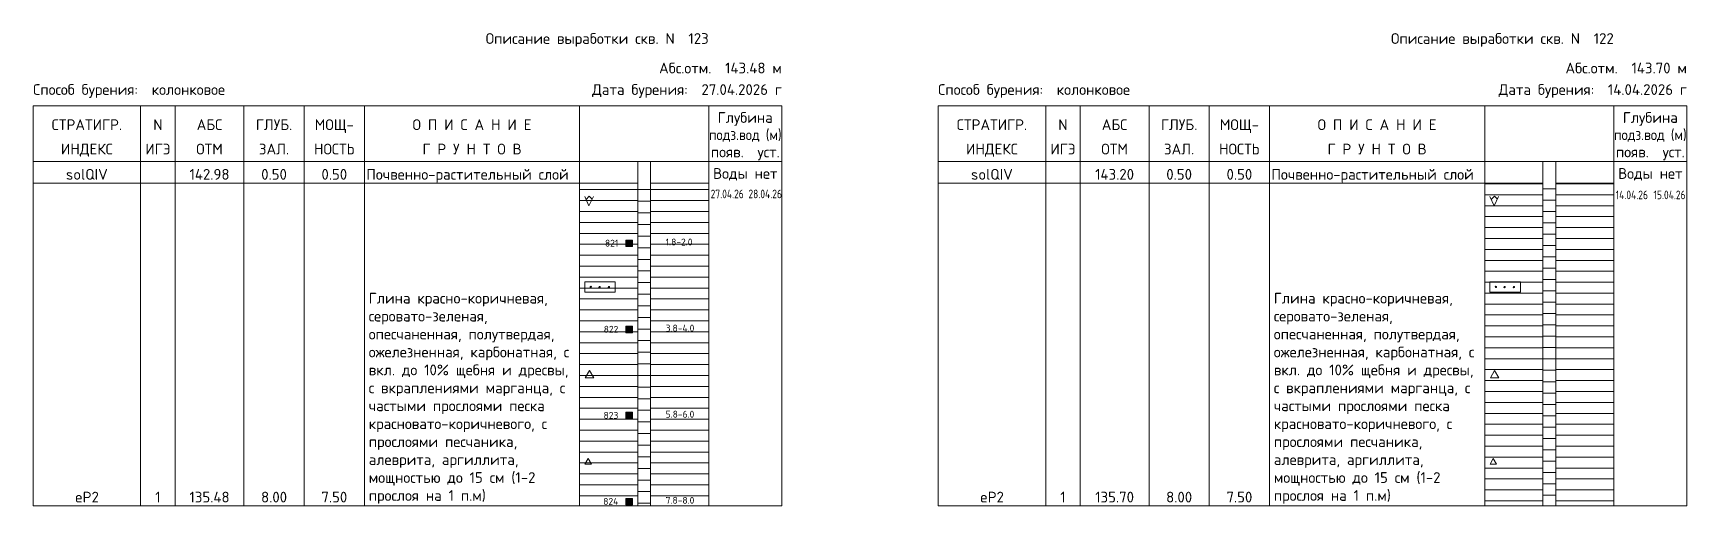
# Model space of a CAD drawing. Header units: millimetres. Extents: x 4377177 to 5189855, y -1123065 to -1017046.
# Drawn here: x 4970759 to 5009190, y -1035033 to -1024046 of the extents above; entities that cross this region are included whole.
import ezdxf
from ezdxf.enums import TextEntityAlignment as Align

# ---------------------------------------------------------------- set-up
doc = ezdxf.new("R2010")
doc.units = ezdxf.units.MM
for name, color, linetype in [('Probe', 7, 'Continuous'), ('Skv', 7, 'Continuous'), ('Table', 7, 'Continuous')]:
    doc.layers.add(name, color=color, linetype=linetype)
doc.layers.add('текст', color=7, linetype='Continuous', lineweight=20)
doc.layers.add('штриховка', color=7, linetype='Continuous', lineweight=9)
doc.styles.add('ISOCPEUR', font='isocpeur.ttf')
doc.styles.add('ГОСТ 2.304', font='isocpeur.ttf')
pattern_1 = [(0, (136608.05, 57793.7), (6e-14, 254), [])]

msp = doc.modelspace()

# ---------------------------------------------------------------- texts
at = {"layer": 'текст', "style": 'ISOCPEUR'}
for s, p in [('Описание выработки скв. N  123', (4986458.6, -1024297.2)), ('Описание выработки скв. N  122', (5007490.5, -1024297.2)), ('Абс.отм.  143.48 м', (4988158.6, -1024982.6)), ('Абс.отм.  143.70 м', (5009190.5, -1024982.6)), ('Дата бурения:  27.04.2026 г', (4988158.6, -1025482.6)), ('Дата бурения:  14.04.2026 г', (5009190.5, -1025482.6))]:
    msp.add_text(s, height=250, dxfattribs=at).set_placement(p, align=Align.RIGHT)
for s, p in [('Способ бурения:  колонковое', (4970758.6, -1025482.6)), ('Способ бурения:  колонковое', (4991790.5, -1025482.6)), ('Почвенно-растительный слой', (4978502.7, -1027452.6)), ('Почвенно-растительный слой', (4999534.5, -1027452.6))]:
    msp.add_text(s, height=250, dxfattribs=at).set_placement(p)
for s, p in [('СТРАТИГР.', (4972008.6, -1026299.3)), ('N', (4973658.6, -1026299.3)), ('АБС', (4974858.6, -1026299.3)), ('ГЛУБ.', (4976358.6, -1026299.3)), ('МОЩ-', (4977758.6, -1026299.3)), ('О П И С А Н И Е', (4980958.6, -1026299.3)), ('Глубина', (4987308.6, -1026132.6)), ('СТРАТИГР.', (4993040.5, -1026299.3)), ('N', (4994690.5, -1026299.3)), ('АБС', (4995890.5, -1026299.3)), ('ГЛУБ.', (4997390.5, -1026299.3)), ('МОЩ-', (4998790.5, -1026299.3)), ('О П И С А Н И Е', (5001990.5, -1026299.3)), ('Глубина', (5008340.5, -1026132.6)), ('ИНДЕКС', (4972008.6, -1026865.9)), ('ИГЭ', (4973658.6, -1026865.9)), ('ОТМ', (4974858.6, -1026865.9)), ('ЗАЛ.', (4976358.6, -1026865.9)), ('НОСТЬ', (4977758.6, -1026865.9)), ('Г Р У Н Т О В', (4980958.6, -1026865.9)), ('появ.  уст.', (4987308.6, -1026932.6)), ('ИНДЕКС', (4993040.5, -1026865.9)), ('ИГЭ', (4994690.5, -1026865.9)), ('ОТМ', (4995890.5, -1026865.9)), ('ЗАЛ.', (4997390.5, -1026865.9)), ('НОСТЬ', (4998790.5, -1026865.9)), ('Г Р У Н Т О В', (5001990.5, -1026865.9)), ('появ.  уст.', (5008340.5, -1026932.6)), ('solQIV', (4972008.6, -1027452.6)), ('142.98', (4974858.6, -1027452.6)), ('0.50', (4976358.6, -1027452.6)), ('0.50', (4977758.6, -1027452.6)), ('Воды нет', (4987308.6, -1027432.6)), ('solQIV', (4993040.5, -1027452.6)), ('143.20', (4995890.5, -1027452.6)), ('0.50', (4997390.5, -1027452.6)), ('0.50', (4998790.5, -1027452.6)), ('Воды нет', (5008340.5, -1027432.6)), ('eP2', (4972008.6, -1034952.6)), ('1', (4973658.6, -1034952.6)), ('135.48', (4974858.6, -1034952.6)), ('8.00', (4976358.6, -1034952.6)), ('7.50', (4977758.6, -1034952.6)), ('eP2', (4993040.5, -1034952.6)), ('1', (4994690.5, -1034952.6)), ('135.70', (4995890.5, -1034952.6)), ('8.00', (4997390.5, -1034952.6)), ('7.50', (4998790.5, -1034952.6))]:
    msp.add_text(s, height=250, dxfattribs=at).set_placement(p, align=Align.CENTER)
at = {"layer": 'текст', "style": 'ISOCPEUR', "width": 0.9}
for p in [(4987308.6, -1026532.6), (5008340.5, -1026532.6)]:
    msp.add_text('подз.вод (м)', height=250, dxfattribs=at).set_placement(p, align=Align.CENTER)
at = {"layer": 'текст', "style": 'ISOCPEUR', "width": 0.8}
for s, p in [('27.04.26', (4986503.6, -1027883.6)), ('28.04.26', (4987381.1, -1027883.4)), ('14.04.26', (5007535.4, -1027906.1)), ('15.04.26', (5008413, -1027905.9))]:
    msp.add_text(s, height=200, dxfattribs=at).set_placement(p)
at = {"layer": 'текст', "color": 7, "lineweight": 25, "style": 'ISOCPEUR'}
for s, p in [('1.8-2.0', (4985458.6, -1028981.6)), ('3.8-4.0', (4985458.6, -1030981.6)), ('5.8-6.0', (4985458.6, -1032981.6)), ('7.8-8.0', (4985458.6, -1034981.6))]:
    msp.add_text(s, height=160, dxfattribs=at).set_placement(p)
for s, p in [('821', (4984358.6, -1029007.6)), ('822', (4984358.6, -1031007.6)), ('823', (4984358.6, -1033007.6)), ('824', (4984358.6, -1035007.6))]:
    msp.add_text(s, height=160, dxfattribs=at).set_placement(p, align=Align.RIGHT)
at = {"layer": 'текст', "char_height": 250, "width": 4900, "attachment_point": 7, "style": 'ГОСТ 2.304'}
for insert in [(4978558.6, -1034982.8), (4999590.5, -1034982.6)]:
    msp.add_mtext('Глина красно-коричневая, серовато-зеленая, опесчаненная, полутвердая, ожелезненная, карбонатная, с вкл. до 10% щебня и дресвы, с вкраплениями марганца, с частыми прослоями песка красновато-коричневого, с прослоями песчаника, алеврита, аргиллита, мощностью до 15 см (1-2 прослоя на 1 п.м)', dxfattribs=dict(at, insert=insert))

# ---------------------------------------------------------------- blocks, each defined once
blk = doc.blocks.new('IZ18')
at = {"color": 7, "linetype": 'Continuous', "lineweight": 0, "flags": 128}
for points in [[(-0.004, 0.224), (0.093, 0.004), (0.199, 0.221)], [(0.027, 0.157), (0.1, 0.234), (0.17, 0.164)]]:
    blk.add_lwpolyline(points, dxfattribs=at)
blk = doc.blocks.new('VK12')
at = {"color": 7, "linetype": 'Continuous', "lineweight": 0, "flags": 128}
blk.add_lwpolyline([(0.007, 0.007), (0.107, 0.182), (0.208, 0.007)], close=True, dxfattribs=at)
blk = doc.blocks.new('VK13')
at = {"color": 7, "linetype": 'Continuous', "lineweight": 0}
for p, q in [((0, 0), (0.075, 0.133)), ((0, 0), (0.152, 0)), ((0.075, 0.133), (0.152, 0))]:
    blk.add_line(p, q, dxfattribs=at)
blk = doc.blocks.new('PR_KV')
at = {"linetype": 'Continuous', "lineweight": 0}
blk.add_hatch(color=256, dxfattribs=at).paths.add_polyline_path([(-0.077, 0.075), (0.077, 0.075), (0.077, -0.075), (-0.077, -0.075)])
at = {"color": 7, "linetype": 'Continuous', "lineweight": 0, "flags": 128}
blk.add_lwpolyline([(-0.077, 0.075), (0.077, 0.075), (0.077, -0.075), (-0.077, -0.075)], close=True, dxfattribs=at)

# ---------------------------------------------------------------- hatches: boundary and pattern name
at = {"layer": 'штриховка'}
h = msp.add_hatch(dxfattribs=at)
h.set_pattern_fill('ANSI31', color=256, scale=80, angle=315, style=0)
h.paths.add_polyline_path([(4983458.6, -1027532.6), (4984808.6, -1027532.6), (4984808.6, -1035032.6), (4983458.6, -1035032.6)])
h = msp.add_hatch(dxfattribs=at)
h.set_pattern_fill('ANSI31', color=256, scale=85, angle=315, style=0)
h.paths.add_polyline_path([(4984808.6, -1027532.6), (4985108.6, -1027532.6), (4985108.6, -1035032.6), (4984808.6, -1035032.6)])
h = msp.add_hatch(dxfattribs=at)
h.set_pattern_fill('ANSI31', color=256, scale=80, angle=315, style=0)
h.paths.add_polyline_path([(4985108.6, -1027532.6), (4986458.6, -1027532.6), (4986458.6, -1035032.6), (4985108.6, -1035032.6)])
h = msp.add_hatch(dxfattribs=at)
h.set_pattern_fill('ANSI31', color=256, scale=80, angle=315, style=0)
h.set_pattern_definition(pattern_1)
h.paths.add_polyline_path([(5004490.5, -1027532.6), (5005840.5, -1027532.6), (5005840.5, -1035032.6), (5004490.5, -1035032.6)])
h = msp.add_hatch(dxfattribs=at)
h.set_pattern_fill('ANSI31', color=256, scale=83, angle=315, style=0)
h.set_pattern_definition([(0, (136608.05, 57793.7), (6e-14, 263.525), [])])
h.paths.add_polyline_path([(5005840.5, -1027532.6), (5006140.5, -1027532.6), (5006140.5, -1035032.6), (5005840.5, -1035032.6)])
h = msp.add_hatch(dxfattribs=at)
h.set_pattern_fill('ANSI31', color=256, scale=80, angle=315, style=0)
h.set_pattern_definition(pattern_1)
h.paths.add_polyline_path([(5006140.5, -1027532.6), (5007490.5, -1027532.6), (5007490.5, -1035032.6), (5006140.5, -1035032.6)])

# ---------------------------------------------------------------- linework, layer by layer
at = {"color": 7, "linetype": 'Continuous', "lineweight": 0}
for p, q in [((4970758.6, -1025732.6), (4988158.6, -1025732.6)), ((4970758.6, -1027032.6), (4970758.6, -1025732.6)), ((4973258.6, -1027032.6), (4973258.6, -1025732.6)), ((4974058.6, -1027032.6), (4974058.6, -1025732.6)), ((4975658.6, -1027032.6), (4975658.6, -1025732.6)), ((4977058.6, -1027032.6), (4977058.6, -1025732.6)), ((4978458.6, -1027032.6), (4978458.6, -1025732.6)), ((4983458.6, -1027032.6), (4983458.6, -1025732.6)), ((4986458.6, -1027032.6), (4986458.6, -1025732.6)), ((4988158.6, -1027032.6), (4988158.6, -1025732.6)), ((4991790.5, -1025732.6), (5009190.5, -1025732.6)), ((4991790.5, -1027032.6), (4991790.5, -1025732.6)), ((4994290.5, -1027032.6), (4994290.5, -1025732.6)), ((4995090.5, -1027032.6), (4995090.5, -1025732.6)), ((4996690.5, -1027032.6), (4996690.5, -1025732.6)), ((4998090.5, -1027032.6), (4998090.5, -1025732.6)), ((4999490.5, -1027032.6), (4999490.5, -1025732.6)), ((5004490.5, -1027032.6), (5004490.5, -1025732.6)), ((5007490.5, -1027032.6), (5007490.5, -1025732.6)), ((5009190.5, -1027032.6), (5009190.5, -1025732.6)), ((4970758.6, -1027032.6), (4988158.6, -1027032.6)), ((4991790.5, -1027032.6), (5009190.5, -1027032.6))]:
    msp.add_line(p, q, dxfattribs=at)
at = {"linetype": 'Continuous', "lineweight": 0, "flags": 128}
for points in [[(4983581.6, -1029825.9), (4984288.6, -1029825.9), (4984288.6, -1030065.9), (4983581.6, -1030065.9)], [(5004613.5, -1029825.9), (5005320.5, -1029825.9), (5005320.5, -1030065.9), (5004613.5, -1030065.9)]]:
    msp.add_lwpolyline(points, close=True, dxfattribs=at)
at = {"color": 7, "linetype": 'Continuous', "lineweight": 0}
for centre in [(4983718.9, -1029944.6), (4983921.9, -1029946.9), (4984138.9, -1029946.9), (5004750.8, -1029944.6), (5004953.8, -1029946.9), (5005170.7, -1029946.9)]:
    msp.add_circle(centre, 16.5, dxfattribs=at)
at = {"layer": 'Skv', "color": 7, "linetype": 'Continuous', "lineweight": 0, "ltscale": 10}
for p, q in [((4983458.6, -1027032.6), (4984808.6, -1027032.6)), ((4986458.6, -1027032.6), (4985108.6, -1027032.6)), ((5004490.5, -1027032.6), (5005840.5, -1027032.6)), ((5007490.5, -1027032.6), (5006140.5, -1027032.6)), ((4983458.6, -1027532.6), (4984808.6, -1027532.6)), ((4985108.6, -1027532.6), (4986458.6, -1027532.6)), ((5004490.5, -1027532.6), (5005840.5, -1027532.6)), ((5006140.5, -1027532.6), (5007490.5, -1027532.6)), ((4983458.6, -1035032.6), (4984808.6, -1035032.6)), ((4985108.6, -1035032.6), (4986458.6, -1035032.6)), ((5004490.5, -1035032.6), (5005840.5, -1035032.6)), ((5006140.5, -1035032.6), (5007490.5, -1035032.6))]:
    msp.add_line(p, q, dxfattribs=at)
at = {"layer": 'Skv', "color": 7, "linetype": 'Continuous', "lineweight": 0}
for points in [[(4984808.6, -1027032.6), (4985108.6, -1027032.6), (4985108.6, -1035032.6), (4984808.6, -1035032.6), (4984808.6, -1027032.6), (4984808.6, -1027032.6)], [(5005840.5, -1027032.6), (5006140.5, -1027032.6), (5006140.5, -1035032.6), (5005840.5, -1035032.6), (5005840.5, -1027032.6), (5005840.5, -1027032.6)]]:
    msp.add_lwpolyline(points, close=True, dxfattribs=at)
at = {"layer": 'Table', "color": 7, "linetype": 'Continuous', "lineweight": 0}
for p, q in [((4970758.6, -1027032.6), (4970758.6, -1035032.6)), ((4973258.6, -1027032.6), (4973258.6, -1035032.6)), ((4974058.6, -1027032.6), (4974058.6, -1035032.6)), ((4975658.6, -1027032.6), (4975658.6, -1035032.6)), ((4977058.6, -1027032.6), (4977058.6, -1035032.6)), ((4978458.6, -1027032.6), (4978458.6, -1035032.6)), ((4983458.6, -1027032.6), (4983458.6, -1035032.6)), ((4986458.6, -1027032.6), (4986458.6, -1035032.6)), ((4988158.6, -1027032.6), (4988158.6, -1035032.6)), ((4991790.5, -1027032.6), (4991790.5, -1035032.6)), ((4994290.5, -1027032.6), (4994290.5, -1035032.6)), ((4995090.5, -1027032.6), (4995090.5, -1035032.6)), ((4996690.5, -1027032.6), (4996690.5, -1035032.6)), ((4998090.5, -1027032.6), (4998090.5, -1035032.6)), ((4999490.5, -1027032.6), (4999490.5, -1035032.6)), ((5004490.5, -1027032.6), (5004490.5, -1035032.6)), ((5007490.5, -1027032.6), (5007490.5, -1035032.6)), ((5009190.5, -1027032.6), (5009190.5, -1035032.6)), ((4970758.6, -1027532.6), (4973258.6, -1027532.6)), ((4973258.6, -1027532.6), (4974058.6, -1027532.6)), ((4974058.6, -1027532.6), (4975658.6, -1027532.6)), ((4975658.6, -1027532.6), (4977058.6, -1027532.6)), ((4977058.6, -1027532.6), (4978458.6, -1027532.6)), ((4978458.6, -1027532.6), (4983458.6, -1027532.6)), ((4991790.5, -1027532.6), (4994290.5, -1027532.6)), ((4994290.5, -1027532.6), (4995090.5, -1027532.6)), ((4995090.5, -1027532.6), (4996690.5, -1027532.6)), ((4996690.5, -1027532.6), (4998090.5, -1027532.6)), ((4998090.5, -1027532.6), (4999490.5, -1027532.6)), ((4999490.5, -1027532.6), (5004490.5, -1027532.6)), ((4970758.6, -1035032.6), (4973258.6, -1035032.6)), ((4973258.6, -1035032.6), (4974058.6, -1035032.6)), ((4974058.6, -1035032.6), (4975658.6, -1035032.6)), ((4975658.6, -1035032.6), (4977058.6, -1035032.6)), ((4977058.6, -1035032.6), (4978458.6, -1035032.6)), ((4978458.6, -1035032.6), (4983458.6, -1035032.6)), ((4986458.6, -1035032.6), (4988158.6, -1035032.6)), ((4991790.5, -1035032.6), (4994290.5, -1035032.6)), ((4994290.5, -1035032.6), (4995090.5, -1035032.6)), ((4995090.5, -1035032.6), (4996690.5, -1035032.6)), ((4996690.5, -1035032.6), (4998090.5, -1035032.6)), ((4998090.5, -1035032.6), (4999490.5, -1035032.6)), ((4999490.5, -1035032.6), (5004490.5, -1035032.6)), ((5007490.5, -1035032.6), (5009190.5, -1035032.6))]:
    msp.add_line(p, q, dxfattribs=at)

# ---------------------------------------------------------------- block references
at = {"layer": 'Probe', "xscale": 1000, "yscale": 1000, "zscale": 1000}
for p in [(4984608.6, -1028932.6), (4984608.6, -1030932.6), (4984608.6, -1032932.6), (4984608.6, -1034932.6)]:
    msp.add_blockref('PR_KV', p, dxfattribs=at)
at = {"layer": 'Skv', "xscale": 1000, "yscale": 1000, "zscale": 1000}
for name, p in [('IZ18', (4983583.6, -1028065.9)), ('IZ18', (5004615.5, -1028065.9)), ('VK12', (4983583.6, -1032065.9)), ('VK12', (5004615.5, -1032065.9)), ('VK13', (4983583.6, -1034065.9)), ('VK13', (5004615.5, -1034065.9))]:
    msp.add_blockref(name, p, dxfattribs=at)

msp.set_redraw_order([(e.dxf.handle, doc.entitydb.next_handle()) for e in msp.query("TEXT MTEXT ATTDEF DIMENSION ARC_DIMENSION")])  # texts and dimensions are drawn at this point

doc.saveas('drawing.dxf')
